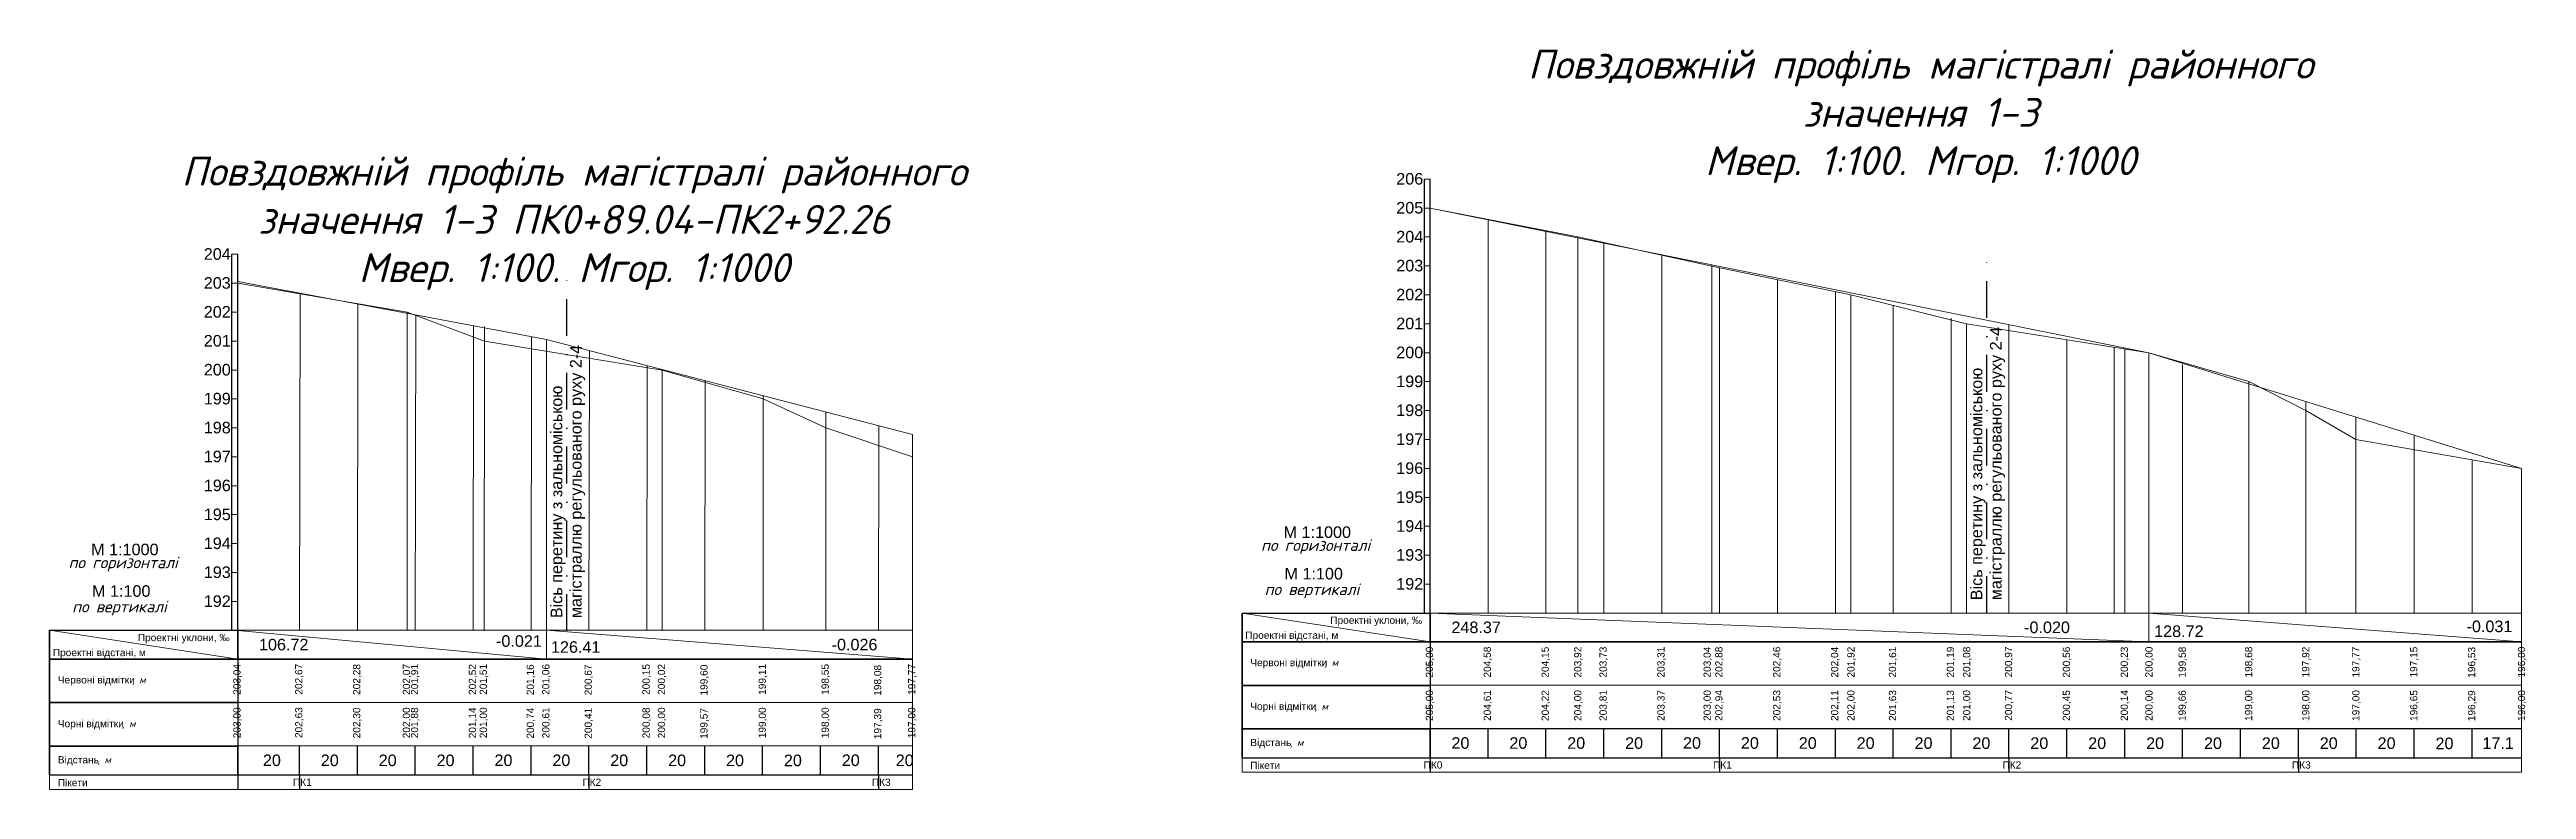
# Model space of a CAD drawing. Header units: millimetres. Extents: x -2123 to 5424, y -1286 to 835.
# Drawn here: x 3247 to 4102, y -608 to -352 of the extents above; entities that cross this region are included whole.
import ezdxf

# ---------------------------------------------------------------- set-up
doc = ezdxf.new("R2010")
doc.units = ezdxf.units.MM
doc.linetypes.add('DASHDOT', pattern=[25.4, 12.7, -6.35, 0, -6.35])
doc.layers.get('0').update_dxf_attribs({"lineweight": 15})
for name, color, linetype in [('1 Вісь', 90, 'Continuous'), ('1-3-C-ROAD-PROF-VIEW', 7, 'Continuous'), ('C-ROAD-PROF', 92, 'Continuous'), ('C-ROAD-PROF-BAND', 9, 'Continuous'), ('C-ROAD-PROF-GRID', 150, 'Continuous'), ('C-ROAD-PROF-LABEL', 7, 'Continuous')]:
    doc.layers.add(name, color=color, linetype=linetype)
for name, color, linetype, lineweight in [('дорога', 126, 'Continuous', 25), ('поздовжній профіль', 250, 'Continuous', 15), ('Текст', 7, 'Continuous', 15)]:
    doc.layers.add(name, color=color, linetype=linetype, lineweight=lineweight)
doc.styles.get("Standard").update_dxf_attribs({"font": 'arial.ttf'})
doc.styles.add('профили', font='isocpeui.ttf')
doc.styles.add('СПДС', font='isocpeui.ttf')

msp = doc.modelspace()

# ---------------------------------------------------------------- texts
for s, p in [('Проектні уклони, ‰', (3277.004, -556.816)), ('Проектні відстані, м', (3659.649, -556.018)), ('Проектні уклони, ‰', (3689.008, -550.836)), ('Проектні відстані, м', (3247.645, -561.998))]:
    msp.add_text(s, height=2.5).set_placement(p)
at = {"color": 0, "char_height": 10, "width": 306.59662, "attachment_point": 2, "style": 'профили'}
for s, insert in [('Повздовжній профіль магістралі районного значення 1-3\\PМвер. 1:100. Мгор. 1:1000', (3892.923, -352.389)), ('Повздовжній профіль магістралі районного значення 1-3 ПК0+89.04-ПК2+92.26\\PМвер. 1:100. Мгор. 1:1000', (3427.71, -389.372))]:
    msp.add_mtext(s, dxfattribs=dict(at, insert=insert))
at = {"char_height": 4, "attachment_point": 1}
for s, width, heights, insert in [('206', 8.73696, [0], (3711.802, -395.013)), ('205', 8.73696, [0], (3711.802, -405.013)), ('204', 8.73696, [0], (3711.802, -415.013)), ('204', 8.73696, [0], (3299.798, -420.993)), ('203', 8.73696, [0], (3711.802, -425.013)), ('203', 8.73696, [0], (3299.798, -430.993)), ('202', 8.73696, [0], (3711.802, -435.013)), ('202', 8.73696, [0], (3299.798, -440.993)), ('201', 8.73696, [0], (3711.802, -445.013)), ('201', 8.73696, [0], (3299.798, -450.993)), ('200', 8.73696, [0], (3299.798, -460.993)), ('200', 8.73696, [0], (3711.802, -455.013)), ('199', 8.73696, [0], (3711.802, -465.013)), ('199', 8.73696, [0], (3299.798, -470.993)), ('198', 8.73696, [0], (3711.802, -475.013)), ('198', 8.73696, [0], (3299.798, -480.993)), ('197', 8.73696, [0], (3711.802, -485.013)), ('197', 8.73696, [0], (3299.798, -490.993)), ('196', 8.73696, [0], (3711.802, -495.013)), ('196', 8.73696, [0], (3299.798, -500.993)), ('195', 8.73696, [0], (3299.798, -510.993)), ('195', 8.73696, [0], (3711.802, -505.013)), ('194', 8.73696, [4.085], (3299.798, -520.993)), ('194', 8.73696, [4.085], (3711.802, -515.013)), ('193', 8.73696, [0], (3711.802, -525.013)), ('193', 8.73696, [0], (3299.798, -530.993)), ('192', 8.73696, [0], (3711.802, -535.013)), ('192', 8.73696, [0], (3299.798, -540.993)), ('106.72', 8.41901, [0], (3318.867, -556.006)), ('-0.021', 6.91253, [0], (3400.758, -554.772, 144.981)), ('-0.026', 6.91253, [0], (3516.721, -556.006, 144.981)), ('248.37', 8.73696, [0], (3730.872, -550.036)), ('-0.020', 6.91253, [0], (3928.725, -550.036, 144.981)), ('128.72', 8.73696, [0], (3973.657, -551.4)), ('-0.031', 6.91253, [0], (4081.596, -549.704, 144.981)), ('126.41', 8.73696, [0], (3419.75, -556.852)), ('20', 8.73696, [0], (3730.872, -590.009)), ('20', 8.73696, [0], (3750.872, -590.022)), ('20', 8.73696, [0], (3770.872, -590.036)), ('20', 8.73696, [0], (3790.872, -590.049)), ('20', 8.73696, [0], (3810.872, -590.009)), ('20', 8.73696, [0], (3830.872, -590.009)), ('20', 8.73696, [0], (3850.872, -590.022)), ('20', 8.73696, [0], (3870.872, -590.036)), ('20', 8.73696, [0], (3890.872, -590.049)), ('20', 8.73696, [0], (3910.872, -590.063)), ('20', 8.73696, [0], (3930.872, -590.063)), ('20', 8.73696, [0], (3950.872, -590.076)), ('20', 8.73696, [0], (3970.872, -590.09)), ('20', 8.73696, [0], (3990.872, -590.103)), ('20', 8.73696, [0], (4010.872, -590.063)), ('20', 8.73696, [0], (4030.872, -590.063)), ('20', 8.73696, [0], (4050.872, -590.076)), ('20', 8.73696, [0], (4070.872, -590.153)), ('17.1', 8.73696, [0], (4087.072, -590.076)), ('20', 8.73696, [0], (3320.227, -595.986)), ('20', 8.73696, [0], (3340.227, -595.999)), ('20', 8.73696, [0], (3360.227, -596.013)), ('20', 8.73696, [0], (3380.227, -596.026)), ('20', 8.73696, [0], (3400.227, -595.986)), ('20', 8.73696, [0], (3420.227, -595.986)), ('20', 8.73696, [0], (3440.227, -595.999)), ('20', 8.73696, [0], (3460.227, -596.013)), ('20', 8.73696, [0], (3480.227, -596.026)), ('20', 8.73696, [0], (3500.227, -596.04)), ('20', 8.73696, [0], (3520.227, -595.986)), ('20', 8.73696, [0], (3538.867, -596.003))]:
    msp.add_mtext_dynamic_manual_height_columns(s, width=width, gutter_width=10, heights=heights, dxfattribs=dict(at, insert=insert))
at = {"layer": '1-3-C-ROAD-PROF-VIEW'}
for s, p in [('Червоні відмітки', (3661.375, -565.465)), ('Червоні відмітки', (3249.37, -571.445)), ('Чорні відмітки', (3661.375, -580.59)), ('Чорні відмітки', (3249.37, -586.57)), ('Відстань', (3661.375, -593.09)), ('Відстань', (3249.37, -599.07)), ('Пікети', (3661.375, -601.004)), ('Пікети', (3249.37, -606.985))]:
    msp.add_text(s, height=2.5, dxfattribs=at).set_placement(p)
at = {"layer": '1-3-C-ROAD-PROF-VIEW', "style": 'СПДС'}
for s, p in [('м', (3689.5, -565.465)), (', ', (3275.12, -571.445)), ('м', (3277.495, -571.445)), (', ', (3687.125, -565.465)), (', ', (3683.625, -580.59)), ('м', (3686, -580.59)), (', ', (3271.62, -586.57)), ('м', (3273.995, -586.57)), (', ', (3263.12, -599.07)), ('м', (3265.495, -599.07)), (', ', (3675.125, -593.09)), ('м', (3677.5, -593.09))]:
    msp.add_text(s, height=2.5, dxfattribs=at).set_placement(p)
at = {"layer": 'C-ROAD-PROF-LABEL', "style": 'СПДС'}
for s, p in [('по горизонталі', (3665.068, -525.642)), ('по горизонталі', (3253.064, -531.622)), ('по вертикалі', (3666.309, -540.89)), ('по вертикалі', (3254.305, -546.87))]:
    msp.add_text(s, height=4, dxfattribs=at).set_placement(p)
at = {"layer": 'C-ROAD-PROF-LABEL'}
for s, p in [('M 1:1000', (3672.879, -521.142)), ('M 1:1000', (3260.875, -527.122)), ('M 1:100', (3261.183, -541.478)), ('M 1:100', (3673.187, -535.498))]:
    msp.add_text(s, height=4, dxfattribs=at).set_placement(p)
at = {"layer": 'Текст'}
for s, p in [('203,04', (3312.505, -575.379)), ('205,00', (3724.509, -569.399)), ('204,58', (3744.509, -569.398)), ('204,15', (3764.509, -569.426)), ('203,92', (3775.759, -569.399)), ('203,73', (3784.509, -569.399)), ('203,31', (3804.509, -569.399)), ('203,04', (3820.473, -569.399)), ('202,88', (3824.509, -569.399)), ('202,46', (3844.509, -569.399)), ('202,04', (3864.509, -569.426)), ('201,92', (3870.139, -569.399)), ('201,61', (3884.509, -569.399)), ('201,19', (3904.509, -569.399)), ('201,08', (3910.113, -569.399)), ('200,97', (3924.593, -569.342)), ('200,56', (3944.593, -569.409)), ('200,23', (3964.593, -569.409)), ('200,00', (3973.113, -569.396)), ('199,58', (3984.593, -569.422)), ('198,68', (4007.553, -569.396)), ('197,92', (4027.283, -569.396)), ('197,77', (4044.593, -569.396)), ('197,15', (4064.593, -569.409)), ('196,53', (4084.593, -569.486)), ('196,00', (4101.833, -569.396)), ('202,52', (3393.863, -575.406)), ('201,51', (3397.621, -575.379, 200)), ('201,16', (3413.862, -575.506)), ('201,06', (3419.221, -575.379)), ('200,67', (3433.862, -575.539)), ('200,15', (3453.863, -575.406)), ('200,02', (3459.175, -575.379, 200)), ('199,11', (3494.015, -575.379, 200)), ('198,55', (3515.735, -575.379, 200)), ('197,77', (3545.635, -575.379)), ('203,00', (3312.505, -590.379)), ('201,14', (3393.863, -590.406)), ('201,00', (3397.621, -590.379, 200)), ('200,74', (3413.862, -590.506)), ('200,61', (3419.221, -590.379)), ('200,41', (3433.862, -590.539)), ('200,08', (3453.863, -590.406)), ('200,00', (3459.175, -590.379, 200)), ('199,00', (3494.015, -590.379, 200)), ('198,00', (3515.735, -590.379, 200)), ('197,00', (3545.635, -590.379)), ('205,00', (3724.509, -584.399)), ('204,61', (3744.509, -584.398)), ('204,22', (3764.509, -584.426)), ('204,00', (3775.759, -584.399)), ('203,81', (3784.509, -584.399)), ('203,37', (3804.509, -584.399)), ('203,00', (3820.473, -584.399)), ('202,94', (3824.509, -584.399)), ('202,53', (3844.509, -584.399)), ('202,11', (3864.509, -584.426)), ('202,00', (3870.139, -584.399)), ('201,63', (3884.509, -584.399)), ('201,13', (3904.509, -584.399)), ('201,00', (3910.113, -584.399)), ('200,77', (3924.593, -584.342)), ('200,45', (3944.593, -584.409)), ('200,14', (3964.593, -584.409)), ('200,00', (3973.113, -584.396)), ('199,66', (3984.593, -584.422)), ('199,00', (4007.553, -584.396)), ('198,00', (4027.283, -584.396)), ('197,00', (4044.593, -584.396)), ('196,65', (4064.593, -584.409)), ('196,29', (4084.593, -584.486)), ('196,00', (4101.833, -584.396))]:
    msp.add_text(s, height=2.5, rotation=89.999981, dxfattribs=at).set_placement(p)
at = {"layer": 'Текст', "color": 18, "true_color": 0x000000}
for s, p in [('202,67', (3333.863, -575.317)), ('202,28', (3353.863, -575.406)), ('202,07', (3371.055, -575.379, 200)), ('201,91', (3373.864, -575.384)), ('199,60', (3473.862, -575.606)), ('198,08', (3533.862, -575.706)), ('202,63', (3333.863, -590.317)), ('202,30', (3353.863, -590.406)), ('202,00', (3371.055, -590.379, 200)), ('201,88', (3373.864, -590.384)), ('199,57', (3473.862, -590.606)), ('197,39', (3533.862, -590.706))]:
    msp.add_text(s, height=2.5, rotation=89.999981, dxfattribs=at).set_placement(p)
at = {"layer": 'Текст'}
for s, p in [('ПК0', (3721.263, -600.86)), ('ПК1', (3821.263, -600.86)), ('ПК2', (3921.263, -600.86)), ('ПК3', (4021.263, -600.86)), ('ПК1', (3330.619, -606.827)), ('ПК2', (3430.619, -606.827)), ('ПК3', (3530.619, -606.827))]:
    msp.add_text(s, height=2.5, dxfattribs=at).set_placement(p)
at = {"layer": 'Текст', "color": 0, "linetype": 'Continuous', "char_height": 4, "width": 97.46139, "attachment_point": 1, "rotation": 89.999981}
for insert in [(3910.277, -542.681), (3419.659, -548.861)]:
    msp.add_mtext('Вісь перетину з зальноміською магістраллю регульованого руху 2-4', dxfattribs=dict(at, insert=insert))

# ---------------------------------------------------------------- linework, layer by layer
for p, q in [((3723.509, -397.116), (3721.509, -397.116)), ((3723.509, -407.116), (3721.509, -407.116)), ((3723.509, -417.116), (3721.509, -417.116)), ((3311.505, -423.096), (3309.505, -423.096)), ((3723.509, -427.116), (3721.509, -427.116)), ((3311.505, -433.096), (3309.505, -433.096)), ((3311.505, -443.096), (3309.505, -443.096)), ((3723.509, -437.116), (3721.509, -437.116)), ((3311.505, -453.096), (3309.505, -453.096)), ((3723.509, -447.116), (3721.509, -447.116)), ((3723.509, -457.116), (3721.509, -457.116)), ((3311.505, -463.096), (3309.505, -463.096)), ((3723.509, -467.116), (3721.509, -467.116)), ((3311.505, -473.096), (3309.505, -473.096)), ((3723.509, -477.116), (3721.509, -477.116)), ((3311.505, -483.096), (3309.505, -483.096)), ((3723.509, -487.116), (3721.509, -487.116)), ((3311.505, -493.096), (3309.505, -493.096)), ((3311.505, -503.096), (3309.505, -503.096)), ((3723.509, -497.116), (3721.509, -497.116)), ((3311.505, -513.096), (3309.505, -513.096)), ((3723.509, -507.116), (3721.509, -507.116)), ((3723.509, -517.116), (3721.509, -517.116)), ((3311.505, -523.096), (3309.505, -523.096)), ((3723.509, -527.116), (3721.509, -527.116)), ((3311.505, -533.096), (3309.505, -533.096)), ((3723.509, -537.116), (3721.509, -537.116)), ((3311.505, -543.096), (3309.505, -543.096)), ((3658.509, -547.09), (3723.509, -557.09)), ((3246.505, -553.07), (3311.505, -563.07)), ((3658.509, -597.09), (3658.509, -602.1)), ((3246.505, -603.07), (3246.505, -608.08)), ((3658.509, -602.1), (3723.509, -602.1)), ((3246.505, -608.08), (3311.505, -608.08))]:
    msp.add_line(p, q)
at = {"layer": '1 Вісь', "color": 0, "linetype": 'DASHDOT'}
for p, q in [((3915.839, -547.09), (3915.839, -425.544)), ((3425.221, -553.27), (3425.221, -431.327))]:
    msp.add_line(p, q, dxfattribs=at)
at = {"layer": '1-3-C-ROAD-PROF-VIEW', "extrusion": (0, 1, 0)}
for p, q in [((3658.509, -547.09), (3723.509, -547.09)), ((3246.505, -553.07), (3311.505, -553.07)), ((3246.505, -563.07), (3544.635, -563.07, 164.438)), ((3544.635, -563.07, 164.438), (3246.505, -563.07)), ((3658.509, -557.09), (4100.601, -557.088)), ((4100.601, -557.088), (3658.509, -557.09)), ((3658.509, -572.09), (3723.509, -572.09)), ((3723.509, -572.09), (3658.509, -572.09)), ((3246.505, -578.07), (3311.505, -578.07)), ((3311.505, -578.07), (3246.505, -578.07)), ((4100.602, -587.067), (3658.509, -587.09)), ((3658.509, -587.09), (3723.509, -587.09)), ((3544.635, -593.054), (3246.505, -593.07)), ((3246.505, -593.07), (3311.505, -593.07)), ((3658.509, -597.09), (3723.509, -597.09)), ((3658.509, -597.09), (4100.602, -597.09)), ((3246.505, -603.07), (3311.505, -603.07)), ((3246.505, -603.07), (3544.635, -603.07))]:
    msp.add_line(p, q, dxfattribs=at)
at = {"layer": '1-3-C-ROAD-PROF-VIEW', "extrusion": (1, 0, 0)}
for p, q in [((3658.509, -547.09), (3658.509, -557.09)), ((3658.509, -597.09), (3658.509, -547.09)), ((3246.505, -553.07), (3246.505, -563.07)), ((3246.505, -603.07), (3246.505, -553.07)), ((3246.505, -563.07), (3246.505, -578.07)), ((3658.509, -557.09), (3658.509, -572.09)), ((3658.509, -572.09), (3658.509, -587.09)), ((3246.505, -578.07), (3246.505, -593.07)), ((3658.509, -587.09), (3658.509, -597.09)), ((3723.509, -597.09), (3723.509, -587.09)), ((3246.505, -593.07), (3246.505, -603.07)), ((3311.505, -603.057), (3311.505, -593.057)), ((3311.505, -603.07), (3311.505, -593.07))]:
    msp.add_line(p, q, dxfattribs=at)
at = {"layer": 'C-ROAD-PROF', "linetype": 'Continuous', "extrusion": (1, 0, 0)}
for p, q in [((3721.509, -547.09), (3721.509, -397.116)), ((3309.505, -553.07), (3309.505, -423.096))]:
    msp.add_line(p, q, dxfattribs=at)
at = {"layer": 'C-ROAD-PROF-BAND'}
for p, q in [((3723.509, -547.1), (3723.509, -557.1)), ((3311.505, -553.08), (3311.505, -563.08)), ((3311.505, -563.08), (3311.505, -578.08)), ((3311.505, -578.08), (3311.505, -593.08)), ((3723.509, -587.1), (3723.509, -597.1)), ((3311.505, -593.067), (3311.505, -603.067)), ((3311.505, -593.08), (3311.505, -603.08)), ((3723.509, -597.1), (3723.509, -602.1)), ((3823.509, -597.1), (3823.509, -602.1)), ((3923.509, -597.1), (3923.509, -602.1)), ((4023.509, -597.1), (4023.509, -602.1)), ((3311.505, -603.067), (3311.505, -608.067)), ((3311.505, -603.08), (3311.505, -608.08)), ((3332.865, -603.067), (3332.865, -608.067)), ((3432.865, -603.067), (3432.865, -608.067)), ((3532.865, -603.067), (3532.865, -608.067))]:
    msp.add_line(p, q, dxfattribs=at)
at = {"layer": 'C-ROAD-PROF-BAND', "extrusion": (1, 0, 0)}
for p, q in [((3723.509, -557.1), (3723.509, -547.1)), ((3311.505, -563.08), (3311.505, -553.08)), ((3723.509, -597.1), (3723.509, -587.1)), ((3743.509, -597.1), (3743.509, -587.1)), ((3763.509, -597.113), (3763.509, -587.113)), ((3783.509, -597.127), (3783.509, -587.127)), ((3803.509, -597.14), (3803.509, -587.14)), ((3823.509, -597.1), (3823.509, -587.1)), ((3823.509, -597.1), (3823.509, -587.1)), ((3843.509, -597.1), (3843.509, -587.1)), ((3863.509, -597.113), (3863.509, -587.113)), ((3883.509, -597.127), (3883.509, -587.127)), ((3903.509, -597.14), (3903.509, -587.14)), ((3923.509, -597.1), (3923.509, -587.1)), ((3923.509, -597.154), (3923.509, -587.154)), ((3943.509, -597.154), (3943.509, -587.154)), ((3963.509, -597.167), (3963.509, -587.167)), ((3983.509, -597.18), (3983.509, -587.18)), ((4003.509, -597.194), (4003.509, -587.194)), ((4023.509, -597.1), (4023.509, -587.1)), ((4023.509, -597.154), (4023.509, -587.154)), ((4023.509, -597.154), (4023.509, -587.154)), ((4043.509, -597.154), (4043.509, -587.154)), ((4063.509, -597.167), (4063.509, -587.167)), ((4083.509, -597.244), (4083.509, -587.244)), ((3311.505, -603.067), (3311.505, -593.067)), ((3311.505, -603.08), (3311.505, -593.08)), ((3332.865, -603.077), (3332.865, -593.077)), ((3352.865, -603.09), (3352.865, -593.09)), ((3372.865, -603.103), (3372.865, -593.103)), ((3392.865, -603.117), (3392.865, -593.117)), ((3412.865, -603.063), (3412.865, -593.063)), ((3412.865, -603.077), (3412.865, -593.077)), ((3412.865, -603.077), (3412.865, -593.077)), ((3432.865, -603.077), (3432.865, -593.077)), ((3452.865, -603.09), (3452.865, -593.09)), ((3472.865, -603.103), (3472.865, -593.103)), ((3492.865, -603.117), (3492.865, -593.117)), ((3512.865, -603.063), (3512.865, -593.063)), ((3512.865, -603.077), (3512.865, -593.077)), ((3512.865, -603.13), (3512.865, -593.13)), ((3532.865, -603.077), (3532.865, -593.077))]:
    msp.add_line(p, q, dxfattribs=at)
at = {"layer": 'C-ROAD-PROF-BAND', "color": 1}
for p, q in [((3723.509, -557.1), (3723.509, -572.1)), ((3723.509, -572.1), (3723.509, -587.1))]:
    msp.add_line(p, q, dxfattribs=at)
at = {"layer": 'C-ROAD-PROF-GRID', "linetype": 'Continuous', "extrusion": (1, 0, 0)}
for p, q in [((3723.509, -547.09), (3723.509, -397.116)), ((3311.505, -553.07), (3311.505, -423.096))]:
    msp.add_line(p, q, dxfattribs=at)
at = {"layer": 'дорога', "color": 18, "lineweight": 20, "true_color": 0x000000}
for points, elevation in [([(3774.527, -547.09), (3774.527, -417.116)], 200), ([(3311.505, -578.042), (3311.505, -423.096)], 200), ([(3820.802, -547.09), (3820.802, -426.731)], 400), ([(3370.055, -553.07), (3370.055, -443.096)], 200), ([(3868.906, -547.09), (3868.906, -437.116)], 365.339), ([(3396.621, -553.222), (3396.796, -448.013)], 200), ([(3908.88, -547.09), (3908.88, -447.116)], 336.536), ([(3959.872, -547.09), (3959.872, -455.209)], 299.795), ([(3458.175, -553.07), (3458.175, -462.894)], 200), ([(3493.015, -553.07), (3493.015, -471.961)], 200), ([(3514.735, -553.07), (3514.735, -477.614)], 200), ([(3544.635, -578.042), (3544.635, -485.396)], 200), ([(3330.184, -578.018), (3311.505, -578.018)], 200)]:
    msp.add_lwpolyline(points, dxfattribs=dict(at, elevation=elevation))
for points in [[(3332.863, -553.083), (3333.056, -436.777)], [(3352.863, -553.097), (3353.051, -440.288)], [(3372.864, -553.07), (3373.046, -444.214)], [(3392.863, -553.07), (3393.038, -447.861)], [(3412.863, -553.07), (3413.032, -451.524)], [(3432.863, -553.07), (3433.024, -456.348)], [(3452.863, -553.097), (3453.015, -461.551)], [(3472.863, -553.07), (3473.006, -466.754)], [(4006.32, -547.09), (4006.32, -467.116)], [(4026.05, -547.09), (4026.05, -474.001)], [(3532.863, -553.083), (3532.98, -482.363)], [(4043.36, -547.09), (4043.36, -479.368)], [(4100.6, -547.09), (4100.6, -497.116)], [(3311.505, -578.08), (3311.505, -556.027)]]:
    msp.add_lwpolyline(points, dxfattribs=at)
at = {"layer": 'дорога', "color": 1, "lineweight": 20}
msp.add_lwpolyline([(3723.509, -572.1), (3723.509, -550.047)], dxfattribs=at)
at = {"layer": 'дорога', "color": 1, "lineweight": 20, "elevation": 200}
msp.add_lwpolyline([(3742.188, -572.037), (3723.509, -572.037)], dxfattribs=at)
at = {"layer": 'поздовжній профіль', "color": 1, "lineweight": 20}
for points in [[(3723.509, -407.106), (3971.88, -457.206), (3971.88, -457.206), (3971.88, -457.206)], [(3544.635, -485.396), (3544.635, -485.396), (3418.221, -452.496), (3311.505, -432.506)], [(3311.505, -443.096), (3311.505, -433.696)], [(3971.88, -457.206), (4100.6, -497.116)]]:
    msp.add_lwpolyline(points, dxfattribs=at)
at = {"layer": 'поздовжній профіль', "color": 18, "lineweight": 20, "true_color": 0x000000}
for points in [[(3723.509, -407.116), (3774.527, -417.116), (3820.802, -427.18), (3868.906, -437.116), (3908.88, -447.116), (3908.88, -447.116), (3971.88, -457.116), (4006.32, -467.116), (4026.05, -477.116)], [(3311.505, -433.096), (3370.055, -443.096), (3396.795, -453.096), (3458.175, -463.096), (3493.015, -473.096), (3514.735, -483.096), (3544.635, -493.096)], [(3723.509, -547.09), (4100.6, -547.09)], [(3311.505, -553.07), (3544.635, -553.07)], [(3311.505, -608.08), (3544.635, -608.086), (3544.635, -578.023), (3311.505, -578.017)]]:
    msp.add_lwpolyline(points, dxfattribs=at)
at = {"layer": 'поздовжній профіль', "lineweight": 20}
for points in [[(3743.509, -547.09), (3743.509, -411.036)], [(3763.509, -547.118), (3763.509, -414.956)], [(3783.509, -547.131), (3783.509, -419.057)], [(3803.509, -547.145), (3803.509, -423.378)], [(3823.509, -547.104), (3823.509, -427.678)], [(3843.509, -547.09), (3843.509, -431.836)], [(3863.509, -547.118), (3863.509, -435.994)], [(3883.509, -547.131), (3883.509, -440.769)], [(3418.221, -553.07), (3418.221, -452.496)], [(3903.509, -547.145), (3903.509, -445.193)], [(3923.509, -547.09), (3923.509, -447.449)], [(3943.509, -547.158), (3943.509, -452.612)], [(3963.509, -547.09), (3963.509, -455.787)], [(3971.88, -547.09), (3971.88, -457.116)], [(3983.509, -547.09), (3983.509, -461.182)], [(4026.05, -477.116), (4043.36, -487.116)], [(4043.36, -487.116), (4100.6, -497.116)], [(4063.509, -547.171), (4063.509, -485.616)], [(4083.509, -547.249), (4083.509, -494.13)], [(3723.509, -547.1), (3971.88, -557.089)], [(3971.88, -547.09), (3971.88, -557.09)], [(3971.88, -547.09), (4100.601, -557.088)], [(4100.6, -547.09), (4100.6, -547.09), (4100.602, -587.073)], [(3311.505, -553.08), (3418.221, -563.07)], [(3418.221, -553.07), (3418.221, -563.07)], [(3418.221, -553.07), (3544.635, -563.07)], [(3723.509, -602.1), (4100.602, -602.098), (4100.602, -572.035), (3723.509, -572.037)]]:
    msp.add_lwpolyline(points, dxfattribs=at)

msp.set_redraw_order([(e.dxf.handle, doc.entitydb.next_handle()) for e in msp.query("TEXT MTEXT ATTDEF DIMENSION ARC_DIMENSION")])  # texts and dimensions are drawn at this point

doc.saveas('drawing.dxf')
